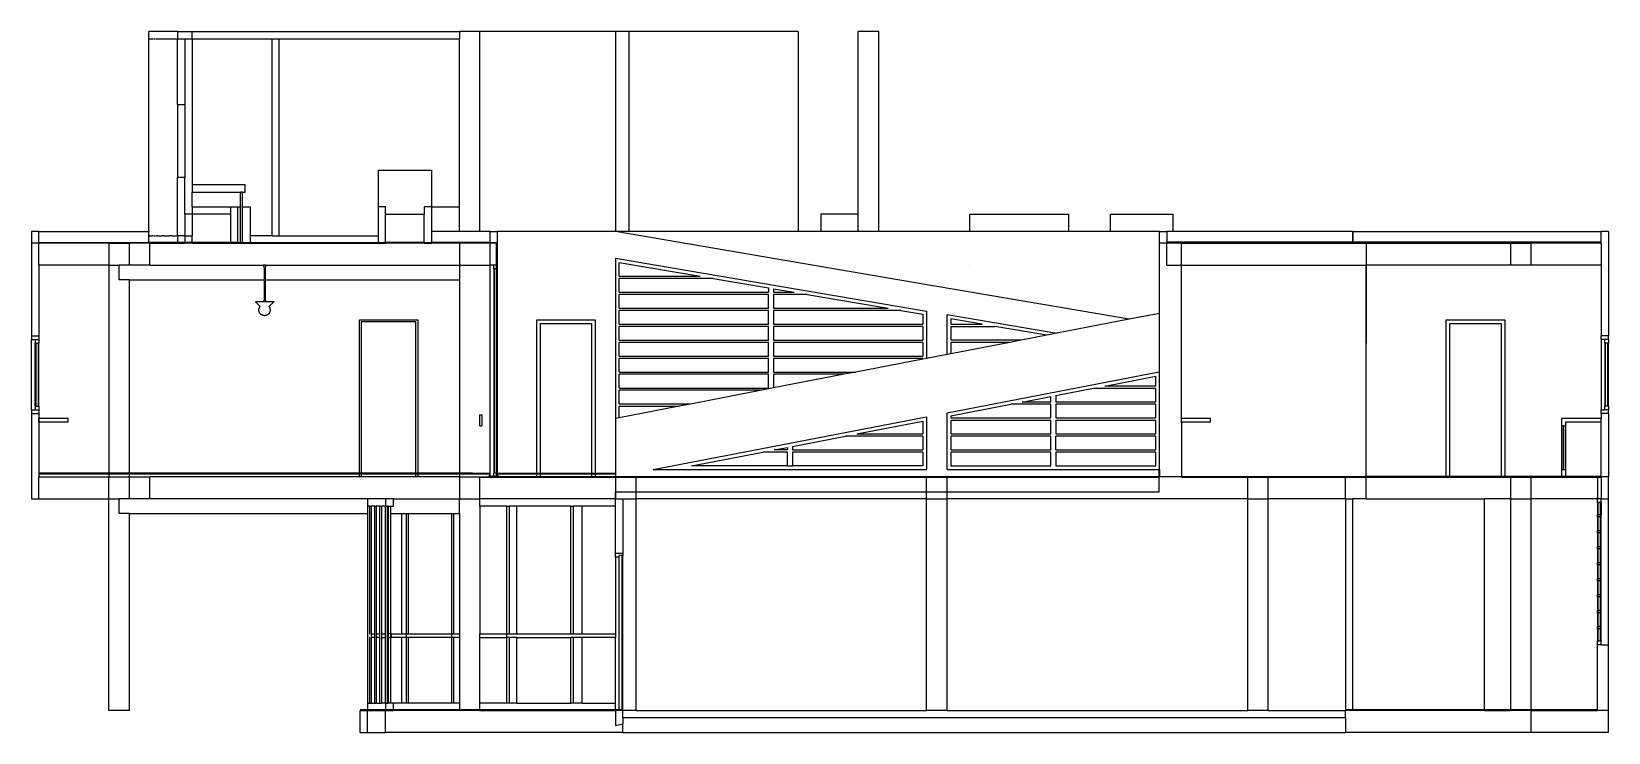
# Model space of a CAD drawing. Header units: centimetres. Extents: x -28.7 to -7.1, y -16 to -6.4.
import ezdxf

# ---------------------------------------------------------------- set-up
doc = ezdxf.new("R2010")
doc.units = ezdxf.units.CM
doc.layers.add('SectionCutEdges', color=7, linetype='Continuous')

msp = doc.modelspace()

# ---------------------------------------------------------------- linework, layer by layer
for p, q in [((-27.123, -6.526), (-27.123, -6.426)), ((-27.123, -6.426), (-27.123, -6.426)), ((-27.123, -6.526), (-27.123, -6.426)), ((-27.123, -6.526), (-27.123, -6.426)), ((-27.123, -6.426), (-27.123, -6.426)), ((-26.728, -6.426), (-27.123, -6.426)), ((-26.528, -6.426), (-22.868, -6.426)), ((-22.868, -6.426), (-22.868, -6.526)), ((-22.588, -6.426), (-22.868, -6.426)), ((-22.588, -9.166), (-22.588, -6.426)), ((-20.728, -6.426), (-22.588, -6.426)), ((-20.548, -6.426), (-20.728, -6.426)), ((-20.728, -6.426), (-20.728, -9.166)), ((-18.228, -6.426), (-20.548, -6.426)), ((-20.548, -6.426), (-20.548, -9.166)), ((-18.228, -6.426), (-18.228, -9.166)), ((-17.403, -8.926), (-17.403, -6.426)), ((-17.123, -6.426), (-17.403, -6.426)), ((-17.123, -9.166), (-17.123, -6.426)), ((-27.123, -6.526), (-27.123, -6.526)), ((-27.123, -9.166), (-27.123, -6.526)), ((-27.123, -6.526), (-27.123, -6.526)), ((-27.119, -6.526), (-27.123, -6.526)), ((-27.116, -6.526), (-27.119, -6.526)), ((-27.114, -6.526), (-27.116, -6.526)), ((-27.114, -6.526), (-27.109, -6.526)), ((-27.109, -6.526), (-27.107, -6.526)), ((-27.107, -6.526), (-27.104, -6.526)), ((-27.104, -6.526), (-27.1, -6.526)), ((-27.099, -6.526), (-27.097, -6.526)), ((-27.096, -6.526), (-27.093, -6.526)), ((-27.092, -6.526), (-27.089, -6.526)), ((-27.088, -6.526), (-27.085, -6.526)), ((-27.084, -6.526), (-27.081, -6.526)), ((-27.079, -6.526), (-27.075, -6.526)), ((-27.074, -6.526), (-27.07, -6.526)), ((-27.07, -6.526), (-27.065, -6.526)), ((-27.064, -6.526), (-27.06, -6.526)), ((-27.059, -6.526), (-27.053, -6.526)), ((-27.051, -6.526), (-27.047, -6.526)), ((-27.045, -6.526), (-27.041, -6.526)), ((-27.039, -6.526), (-27.035, -6.526)), ((-27.032, -6.526), (-27.028, -6.526)), ((-27.026, -6.526), (-27.019, -6.526)), ((-27.018, -6.526), (-27.012, -6.526)), ((-27.011, -6.526), (-27.004, -6.526)), ((-27.004, -6.526), (-26.997, -6.526)), ((-26.996, -6.526), (-26.988, -6.526)), ((-26.986, -6.526), (-26.98, -6.526)), ((-26.977, -6.526), (-26.972, -6.526)), ((-26.969, -6.526), (-26.963, -6.526)), ((-26.96, -6.526), (-26.954, -6.526)), ((-26.951, -6.526), (-26.942, -6.526)), ((-26.941, -6.526), (-26.932, -6.526)), ((-26.932, -6.526), (-26.923, -6.526)), ((-26.922, -6.526), (-26.913, -6.526)), ((-26.912, -6.526), (-26.902, -6.526)), ((-26.899, -6.526), (-26.892, -6.526)), ((-26.888, -6.526), (-26.881, -6.526)), ((-26.877, -6.526), (-26.87, -6.526)), ((-26.866, -6.526), (-26.858, -6.526)), ((-26.855, -6.526), (-26.844, -6.526)), ((-26.842, -6.526), (-26.832, -6.526)), ((-26.831, -6.526), (-26.82, -6.526)), ((-26.819, -6.526), (-26.808, -6.526)), ((-26.807, -6.526), (-26.795, -6.526)), ((-26.791, -6.526), (-26.782, -6.526)), ((-26.778, -6.526), (-26.769, -6.526)), ((-26.765, -6.526), (-26.756, -6.526)), ((-26.751, -6.526), (-26.742, -6.526)), ((-26.735, -6.526), (-26.728, -6.526)), ((-26.528, -6.526), (-25.434, -6.526)), ((-25.434, -9.226), (-25.434, -6.526)), ((-25.434, -6.526), (-25.342, -6.526)), ((-25.342, -6.526), (-25.342, -9.226)), ((-25.342, -6.526), (-22.868, -6.526)), ((-22.868, -8.826), (-22.868, -6.526)), ((-26.728, -7.426), (-26.628, -7.426)), ((-23.978, -8.326), (-23.248, -8.326)), ((-23.978, -8.326), (-23.978, -8.826)), ((-23.248, -8.326), (-23.248, -8.826)), ((-26.628, -8.426), (-26.728, -8.426)), ((-25.801, -8.526), (-26.528, -8.526)), ((-26.528, -8.626), (-25.867, -8.626)), ((-25.867, -8.826), (-25.867, -8.626)), ((-25.837, -8.626), (-25.867, -8.626)), ((-25.837, -8.826), (-25.837, -8.626)), ((-25.837, -8.626), (-25.801, -8.626)), ((-25.801, -8.626), (-25.801, -8.526)), ((-26.528, -8.826), (-26.002, -8.826)), ((-25.902, -8.826), (-25.867, -8.826)), ((-25.867, -9.316), (-25.867, -8.826)), ((-25.865, -8.826), (-25.867, -8.826)), ((-25.862, -8.826), (-25.864, -8.826)), ((-25.859, -8.826), (-25.861, -8.826)), ((-25.856, -8.826), (-25.857, -8.826)), ((-25.853, -8.826), (-25.854, -8.826)), ((-25.85, -8.826), (-25.852, -8.826)), ((-25.847, -8.826), (-25.849, -8.826)), ((-25.844, -8.826), (-25.846, -8.826)), ((-25.841, -8.826), (-25.843, -8.826)), ((-25.838, -8.826), (-25.84, -8.826)), ((-25.837, -9.316), (-25.837, -8.826)), ((-25.837, -8.826), (-25.837, -8.826)), ((-25.837, -8.826), (-25.732, -8.826)), ((-25.732, -8.826), (-25.732, -9.226)), ((-23.248, -8.826), (-22.868, -8.826)), ((-22.868, -9.166), (-22.868, -8.826)), ((-17.917, -8.926), (-17.917, -9.166)), ((-17.403, -8.926), (-17.917, -8.926)), ((-17.403, -9.166), (-17.403, -8.926)), ((-15.878, -9.166), (-15.878, -8.926)), ((-15.878, -8.926), (-14.518, -8.926)), ((-14.518, -9.166), (-14.518, -8.926)), ((-13.947, -9.166), (-13.947, -8.926)), ((-13.947, -8.926), (-13.097, -8.926)), ((-13.097, -8.926), (-13.097, -9.166)), ((-28.628, -9.166), (-27.123, -9.166)), ((-27.123, -9.166), (-27.121, -9.166)), ((-27.123, -9.226), (-27.123, -9.166)), ((-27.123, -9.226), (-27.123, -9.226)), ((-27.123, -9.316), (-27.123, -9.226)), ((-27.123, -9.316), (-27.123, -9.226)), ((-27.123, -9.316), (-27.123, -9.226)), ((-27.123, -9.226), (-27.123, -9.226)), ((-27.119, -9.226), (-27.123, -9.226)), ((-27.118, -9.166), (-27.119, -9.166)), ((-27.116, -9.226), (-27.119, -9.226)), ((-27.114, -9.166), (-27.116, -9.166)), ((-27.114, -9.226), (-27.116, -9.226)), ((-27.114, -9.226), (-27.109, -9.226)), ((-27.107, -9.226), (-27.109, -9.226)), ((-27.104, -9.226), (-27.107, -9.226)), ((-27.104, -9.226), (-27.1, -9.226)), ((-27.099, -9.226), (-27.097, -9.226)), ((-27.096, -9.226), (-27.093, -9.226)), ((-27.092, -9.226), (-27.089, -9.226)), ((-27.088, -9.226), (-27.085, -9.226)), ((-27.084, -9.226), (-27.081, -9.226)), ((-27.079, -9.226), (-27.075, -9.226)), ((-27.07, -9.226), (-27.074, -9.226)), ((-27.065, -9.226), (-27.07, -9.226)), ((-27.06, -9.226), (-27.064, -9.226)), ((-27.059, -9.226), (-27.053, -9.226)), ((-27.051, -9.226), (-27.047, -9.226)), ((-27.045, -9.226), (-27.041, -9.226)), ((-27.039, -9.226), (-27.035, -9.226)), ((-27.032, -9.226), (-27.028, -9.226)), ((-27.026, -9.226), (-27.019, -9.226)), ((-27.012, -9.226), (-27.018, -9.226)), ((-27.004, -9.226), (-27.011, -9.226)), ((-26.997, -9.226), (-27.004, -9.226)), ((-26.996, -9.226), (-26.988, -9.226)), ((-26.986, -9.226), (-26.98, -9.226)), ((-26.977, -9.226), (-26.972, -9.226)), ((-26.969, -9.226), (-26.963, -9.226)), ((-26.96, -9.226), (-26.954, -9.226)), ((-26.951, -9.226), (-26.942, -9.226)), ((-26.932, -9.226), (-26.941, -9.226)), ((-26.923, -9.226), (-26.932, -9.226)), ((-26.913, -9.226), (-26.922, -9.226)), ((-26.912, -9.226), (-26.902, -9.226)), ((-26.899, -9.226), (-26.892, -9.226)), ((-26.888, -9.226), (-26.881, -9.226)), ((-26.877, -9.226), (-26.87, -9.226)), ((-26.866, -9.226), (-26.858, -9.226)), ((-26.855, -9.226), (-26.844, -9.226)), ((-26.832, -9.226), (-26.842, -9.226)), ((-26.82, -9.226), (-26.831, -9.226)), ((-26.808, -9.226), (-26.819, -9.226)), ((-26.807, -9.226), (-26.795, -9.226)), ((-26.791, -9.226), (-26.782, -9.226)), ((-26.778, -9.226), (-26.769, -9.226)), ((-26.765, -9.226), (-26.756, -9.226)), ((-26.751, -9.226), (-26.742, -9.226)), ((-26.728, -9.226), (-26.735, -9.226)), ((-25.732, -9.226), (-25.732, -9.316)), ((-25.434, -9.226), (-25.732, -9.226)), ((-25.434, -9.226), (-25.342, -9.226)), ((-25.342, -9.226), (-23.978, -9.226)), ((-22.868, -9.166), (-23.248, -9.166)), ((-22.588, -9.166), (-22.868, -9.166)), ((-22.448, -9.166), (-22.588, -9.166)), ((-20.728, -9.166), (-22.348, -9.166)), ((-20.728, -9.166), (-20.728, -9.166)), ((-16.328, -9.916), (-20.728, -9.166)), ((-20.548, -9.166), (-20.728, -9.166)), ((-18.228, -9.166), (-20.548, -9.166)), ((-17.917, -9.166), (-18.228, -9.166)), ((-17.403, -9.166), (-17.917, -9.166)), ((-17.123, -9.166), (-17.403, -9.166)), ((-15.878, -9.166), (-17.123, -9.166)), ((-14.518, -9.166), (-15.878, -9.166)), ((-13.947, -9.166), (-14.518, -9.166)), ((-13.278, -9.166), (-13.947, -9.166)), ((-13.097, -9.166), (-13.178, -9.166)), ((-10.628, -9.166), (-13.097, -9.166)), ((-10.628, -9.166), (-10.628, -9.166)), ((-10.628, -9.166), (-10.628, -9.306)), ((-10.628, -9.166), (-7.228, -9.166)), ((-10.628, -9.306), (-10.628, -9.166)), ((-28.628, -9.326), (-28.728, -9.326)), ((-27.668, -9.326), (-27.668, -9.626)), ((-27.388, -9.626), (-27.388, -9.326)), ((-27.123, -9.326), (-27.123, -9.316)), ((-27.123, -9.326), (-27.123, -9.316)), ((-27.123, -9.326), (-27.123, -9.316)), ((-27.108, -9.626), (-27.108, -9.326)), ((-25.732, -9.316), (-25.732, -9.326)), ((-22.868, -9.326), (-22.868, -9.626)), ((-22.448, -9.316), (-22.348, -9.316)), ((-22.358, -9.326), (-22.448, -9.326)), ((-22.358, -9.626), (-22.358, -9.326)), ((-22.348, -9.326), (-22.358, -9.326)), ((-13.178, -9.326), (-13.278, -9.326)), ((-10.628, -9.306), (-10.628, -9.326)), ((-10.628, -9.326), (-10.628, -9.306)), ((-10.448, -9.326), (-10.448, -9.626)), ((-8.468, -9.326), (-8.468, -9.626)), ((-8.188, -9.626), (-8.188, -9.326)), ((-27.668, -9.626), (-27.668, -12.476)), ((-27.528, -9.826), (-27.528, -9.626)), ((-25.539, -9.669), (-25.549, -9.626)), ((-25.539, -9.826), (-25.539, -9.669)), ((-25.517, -9.626), (-25.527, -9.669)), ((-25.527, -9.669), (-25.527, -9.826)), ((-22.868, -9.626), (-22.868, -9.826)), ((-22.398, -9.626), (-22.448, -9.626)), ((-22.448, -12.501), (-22.448, -9.626)), ((-22.398, -9.676), (-22.398, -12.476)), ((-22.358, -9.676), (-22.358, -9.626)), ((-22.348, -9.676), (-22.348, -12.476)), ((-20.728, -9.529), (-16.468, -10.254)), ((-20.728, -9.529), (-20.728, -11.726)), ((-20.678, -9.777), (-20.678, -9.588)), ((-20.678, -9.588), (-19.568, -9.777)), ((-15.877, -9.626), (-15.878, -9.626)), ((-10.448, -9.626), (-10.448, -9.826)), ((-10.447, -9.826), (-10.447, -9.626)), ((-27.388, -9.826), (-27.528, -9.826)), ((-27.388, -9.826), (-25.539, -9.826)), ((-27.388, -12.476), (-27.388, -9.826)), ((-25.539, -10.097), (-25.539, -9.826)), ((-25.539, -9.826), (-25.537, -9.826)), ((-25.537, -9.826), (-25.534, -9.826)), ((-25.534, -9.826), (-25.531, -9.826)), ((-25.531, -9.826), (-25.528, -9.826)), ((-25.528, -9.826), (-25.527, -9.826)), ((-25.527, -9.826), (-25.527, -10.097)), ((-25.527, -9.826), (-22.868, -9.826)), ((-22.868, -9.826), (-22.868, -12.476)), ((-20.678, -9.777), (-19.568, -9.777)), ((-20.678, -9.996), (-20.678, -9.807)), ((-19.392, -9.807), (-20.678, -9.807)), ((-19.392, -9.807), (-18.633, -9.936)), ((-13.691, -10.366), (-16.328, -9.916)), ((-10.448, -9.826), (-10.447, -9.826)), ((-10.448, -9.826), (-10.448, -10.596)), ((-10.447, -10.596), (-10.447, -9.826)), ((-25.655, -10.123), (-25.547, -10.123)), ((-25.547, -10.123), (-25.539, -10.097)), ((-25.547, -10.123), (-25.52, -10.123)), ((-25.527, -10.097), (-25.52, -10.123)), ((-25.52, -10.123), (-25.411, -10.123)), ((-20.678, -9.996), (-18.633, -9.996)), ((-20.678, -10.215), (-20.678, -10.026)), ((-18.633, -10.026), (-20.678, -10.026)), ((-18.633, -9.936), (-18.633, -9.996)), ((-18.633, -10.215), (-18.633, -10.026)), ((-18.563, -9.948), (-18.282, -9.996)), ((-18.563, -9.948), (-18.563, -9.996)), ((-18.563, -9.996), (-18.282, -9.996)), ((-18.563, -10.026), (-18.563, -10.215)), ((-18.105, -10.026), (-18.563, -10.026)), ((-18.105, -10.026), (-16.995, -10.215)), ((-20.678, -10.215), (-18.633, -10.215)), ((-20.678, -10.434), (-20.678, -10.245)), ((-18.633, -10.245), (-20.678, -10.245)), ((-18.633, -10.434), (-18.633, -10.245)), ((-18.563, -10.215), (-16.995, -10.215)), ((-18.563, -10.245), (-18.563, -10.434)), ((-16.819, -10.245), (-18.563, -10.245)), ((-16.819, -10.245), (-16.518, -10.296)), ((-16.518, -10.296), (-16.518, -10.434)), ((-16.468, -10.254), (-16.468, -10.903)), ((-16.188, -10.302), (-14.683, -10.558)), ((-16.188, -10.849), (-16.188, -10.302)), ((-16.138, -10.361), (-16.138, -10.434)), ((-15.709, -10.434), (-16.138, -10.361)), ((-13.691, -10.366), (-14.683, -10.558)), ((-13.278, -10.286), (-13.691, -10.366)), ((-24.238, -10.376), (-23.438, -10.376)), ((-24.238, -12.476), (-24.238, -10.376)), ((-23.463, -10.401), (-24.213, -10.401)), ((-24.213, -10.401), (-24.213, -12.476)), ((-23.463, -12.476), (-23.463, -10.401)), ((-23.438, -10.376), (-23.438, -12.476)), ((-21.808, -10.376), (-21.008, -10.376)), ((-21.808, -12.476), (-21.808, -10.376)), ((-21.758, -10.426), (-21.058, -10.426)), ((-21.758, -12.476), (-21.758, -10.426)), ((-21.058, -10.426), (-21.058, -12.476)), ((-21.008, -10.376), (-21.008, -12.476)), ((-20.678, -10.434), (-18.633, -10.434)), ((-20.678, -10.653), (-20.678, -10.464)), ((-18.633, -10.464), (-20.678, -10.464)), ((-18.633, -10.653), (-18.633, -10.464)), ((-18.563, -10.434), (-16.518, -10.434)), ((-18.563, -10.464), (-18.563, -10.653)), ((-16.518, -10.464), (-18.563, -10.464)), ((-16.518, -10.464), (-16.518, -10.653)), ((-16.138, -10.434), (-15.709, -10.434)), ((-16.138, -10.464), (-16.138, -10.653)), ((-16.138, -10.464), (-15.533, -10.464)), ((-14.823, -10.585), (-15.533, -10.464)), ((-14.683, -10.558), (-14.823, -10.585)), ((-9.349, -10.376), (-8.549, -10.376)), ((-9.349, -12.52), (-9.349, -10.376)), ((-9.299, -10.426), (-8.599, -10.426)), ((-9.299, -12.52), (-9.299, -10.426)), ((-8.599, -10.426), (-8.599, -12.52)), ((-8.549, -10.376), (-8.549, -12.52)), ((-28.728, -11.606), (-28.728, -10.646)), ((-28.678, -11.556), (-28.678, -10.696)), ((-28.628, -11.556), (-28.628, -10.696)), ((-20.678, -10.653), (-18.633, -10.653)), ((-20.678, -10.872), (-20.678, -10.683)), ((-18.633, -10.683), (-20.678, -10.683)), ((-18.633, -10.872), (-18.633, -10.683)), ((-18.563, -10.653), (-16.518, -10.653)), ((-16.518, -10.683), (-18.563, -10.683)), ((-18.563, -10.683), (-18.563, -10.872)), ((-16.518, -10.683), (-16.518, -10.872)), ((-15.174, -10.653), (-16.138, -10.653)), ((-16.138, -10.683), (-16.138, -10.839)), ((-15.33, -10.683), (-16.138, -10.839)), ((-15.33, -10.683), (-16.138, -10.683)), ((-15.174, -10.653), (-15.33, -10.683)), ((-14.823, -10.585), (-15.174, -10.653)), ((-10.448, -10.596), (-10.447, -10.596)), ((-10.448, -10.596), (-10.448, -10.646)), ((-10.447, -10.646), (-10.448, -10.646)), ((-10.448, -10.646), (-10.448, -10.696)), ((-10.448, -10.696), (-10.447, -10.696)), ((-10.448, -11.556), (-10.448, -10.696)), ((-10.447, -10.646), (-10.447, -10.596)), ((-10.447, -10.696), (-10.447, -10.646)), ((-10.447, -11.556), (-10.447, -10.696)), ((-7.228, -10.646), (-7.228, -11.606)), ((-7.178, -10.696), (-7.178, -11.556)), ((-7.128, -11.556), (-7.128, -10.696)), ((-20.678, -10.872), (-18.633, -10.872)), ((-20.678, -11.09), (-20.678, -10.902)), ((-18.633, -10.902), (-20.678, -10.902)), ((-18.633, -11.09), (-18.633, -10.902)), ((-18.563, -10.872), (-16.518, -10.872)), ((-16.518, -10.902), (-18.563, -10.902)), ((-18.563, -10.902), (-18.563, -11.09)), ((-16.518, -10.912), (-17.439, -11.09)), ((-16.518, -10.902), (-16.518, -10.912)), ((-16.468, -10.903), (-16.518, -10.912)), ((-16.188, -10.849), (-16.468, -10.903)), ((-16.138, -10.839), (-16.188, -10.849)), ((-20.678, -11.09), (-18.633, -11.09)), ((-20.678, -11.309), (-20.678, -11.12)), ((-18.633, -11.12), (-20.678, -11.12)), ((-18.633, -11.309), (-18.633, -11.12)), ((-18.563, -11.09), (-17.439, -11.09)), ((-18.563, -11.12), (-18.563, -11.308)), ((-17.595, -11.12), (-18.563, -11.12)), ((-17.595, -11.12), (-18.563, -11.308)), ((-17.439, -11.09), (-17.595, -11.12)), ((-16.188, -11.649), (-13.283, -11.087)), ((-14.026, -11.282), (-13.328, -11.147)), ((-13.328, -11.282), (-13.328, -11.147)), ((-13.283, -11.086), (-13.278, -11.085)), ((-13.278, -11.086), (-13.283, -11.087)), ((-13.283, -11.087), (-13.283, -11.086)), ((-20.678, -11.309), (-18.633, -11.309)), ((-20.678, -11.528), (-20.678, -11.339)), ((-18.727, -11.339), (-20.678, -11.339)), ((-18.727, -11.339), (-19.704, -11.528)), ((-18.563, -11.308), (-18.727, -11.339)), ((-15.159, -11.501), (-14.768, -11.425)), ((-14.768, -11.501), (-14.768, -11.425)), ((-14.698, -11.412), (-14.182, -11.312)), ((-14.698, -11.412), (-14.698, -11.501)), ((-14.182, -11.312), (-13.328, -11.312)), ((-13.328, -11.282), (-14.026, -11.282)), ((-13.328, -11.501), (-13.328, -11.312)), ((-19.704, -11.528), (-20.678, -11.528)), ((-20.678, -11.716), (-20.678, -11.558)), ((-20.678, -11.558), (-19.859, -11.558)), ((-19.859, -11.558), (-20.678, -11.716)), ((-19.704, -11.528), (-19.859, -11.558)), ((-16.188, -12.426), (-16.188, -11.649)), ((-16.138, -11.69), (-15.314, -11.531)), ((-14.768, -11.531), (-15.314, -11.531)), ((-14.768, -11.501), (-15.159, -11.501)), ((-14.768, -11.719), (-14.768, -11.531)), ((-13.328, -11.501), (-14.698, -11.501)), ((-13.328, -11.531), (-14.698, -11.531)), ((-14.698, -11.531), (-14.698, -11.719)), ((-13.328, -11.719), (-13.328, -11.531)), ((-10.447, -11.556), (-10.448, -11.556)), ((-10.448, -11.606), (-10.448, -11.556)), ((-10.448, -11.606), (-10.447, -11.606)), ((-10.448, -11.656), (-10.448, -11.606)), ((-10.447, -11.656), (-10.448, -11.656)), ((-10.448, -11.726), (-10.448, -11.656)), ((-10.447, -11.606), (-10.447, -11.556)), ((-10.447, -11.656), (-10.447, -11.606)), ((-10.447, -11.726), (-10.447, -11.656)), ((-20.678, -11.716), (-20.728, -11.726)), ((-20.728, -11.726), (-20.728, -12.476)), ((-20.211, -12.426), (-16.468, -11.703)), ((-17.424, -11.938), (-16.518, -11.763)), ((-16.518, -11.763), (-16.518, -11.938)), ((-16.468, -11.703), (-16.468, -12.426)), ((-16.138, -11.69), (-16.138, -11.719)), ((-16.138, -11.719), (-14.768, -11.719)), ((-16.138, -11.749), (-14.768, -11.749)), ((-16.138, -11.749), (-16.138, -11.938)), ((-14.768, -11.938), (-14.768, -11.749)), ((-14.698, -11.719), (-13.328, -11.719)), ((-14.698, -11.749), (-14.698, -11.938)), ((-14.698, -11.749), (-13.328, -11.749)), ((-13.328, -11.938), (-13.328, -11.749)), ((-10.447, -11.726), (-10.448, -11.726)), ((-10.448, -11.776), (-10.448, -11.726)), ((-10.447, -11.776), (-10.448, -11.776)), ((-10.448, -12.52), (-10.448, -11.776)), ((-10.447, -11.776), (-10.447, -11.726)), ((-10.447, -12.52), (-10.447, -11.776)), ((-7.768, -12.426), (-7.768, -11.826)), ((-7.718, -12.426), (-7.718, -11.826)), ((-18.304, -12.109), (-17.579, -11.968)), ((-16.518, -11.968), (-17.579, -11.968)), ((-17.424, -11.938), (-16.518, -11.938)), ((-16.518, -11.968), (-16.518, -12.157)), ((-16.138, -11.938), (-14.768, -11.938)), ((-14.768, -11.968), (-16.138, -11.968)), ((-16.138, -11.968), (-16.138, -12.157)), ((-14.768, -12.157), (-14.768, -11.968)), ((-14.698, -11.938), (-13.328, -11.938)), ((-14.698, -12.157), (-14.698, -11.968)), ((-13.328, -11.968), (-14.698, -11.968)), ((-13.328, -12.157), (-13.328, -11.968)), ((-19.689, -12.376), (-18.711, -12.187)), ((-18.374, -12.187), (-18.711, -12.187)), ((-18.556, -12.157), (-18.374, -12.122)), ((-18.374, -12.157), (-18.556, -12.157)), ((-18.374, -12.122), (-18.374, -12.157)), ((-18.374, -12.376), (-18.374, -12.187)), ((-18.304, -12.109), (-18.304, -12.157)), ((-18.304, -12.157), (-16.518, -12.157)), ((-16.518, -12.187), (-18.304, -12.187)), ((-18.304, -12.187), (-18.304, -12.376)), ((-16.518, -12.187), (-16.518, -12.376)), ((-16.138, -12.157), (-14.768, -12.157)), ((-14.768, -12.187), (-16.138, -12.187)), ((-16.138, -12.187), (-16.138, -12.376)), ((-14.768, -12.376), (-14.768, -12.187)), ((-14.698, -12.157), (-13.328, -12.157)), ((-13.328, -12.187), (-14.698, -12.187)), ((-14.698, -12.187), (-14.698, -12.376)), ((-13.328, -12.376), (-13.328, -12.187)), ((-27.668, -12.476), (-27.668, -12.486)), ((-27.668, -12.486), (-27.668, -12.526)), ((-27.668, -12.826), (-27.668, -12.526)), ((-27.388, -12.486), (-27.388, -12.476)), ((-27.388, -12.526), (-27.388, -12.486)), ((-27.388, -12.826), (-27.388, -12.526)), ((-27.108, -12.826), (-27.108, -12.526)), ((-24.238, -12.486), (-24.238, -12.476)), ((-24.238, -12.526), (-24.238, -12.486)), ((-24.213, -12.476), (-24.213, -12.486)), ((-24.213, -12.486), (-24.213, -12.526)), ((-23.463, -12.486), (-23.463, -12.476)), ((-23.463, -12.526), (-23.463, -12.486)), ((-23.438, -12.476), (-23.438, -12.486)), ((-23.438, -12.486), (-23.438, -12.526)), ((-22.868, -12.476), (-22.868, -12.486)), ((-22.868, -12.486), (-22.868, -12.526)), ((-22.868, -12.526), (-22.868, -12.826)), ((-22.688, -12.486), (-22.688, -12.476)), ((-22.588, -12.53), (-22.588, -12.526)), ((-22.448, -12.526), (-22.448, -12.514)), ((-22.358, -12.514), (-22.358, -12.476)), ((-22.358, -12.526), (-22.358, -12.514)), ((-22.348, -12.476), (-21.808, -12.476)), ((-22.348, -12.486), (-21.808, -12.486)), ((-21.808, -12.486), (-21.808, -12.476)), ((-21.808, -12.476), (-21.758, -12.476)), ((-21.808, -12.52), (-21.808, -12.486)), ((-21.808, -12.486), (-21.758, -12.486)), ((-21.808, -12.526), (-21.808, -12.52)), ((-21.758, -12.486), (-21.758, -12.476)), ((-21.758, -12.476), (-21.058, -12.476)), ((-21.758, -12.52), (-21.758, -12.486)), ((-21.758, -12.486), (-21.058, -12.486)), ((-21.758, -12.526), (-21.758, -12.52)), ((-21.058, -12.476), (-21.058, -12.486)), ((-21.058, -12.476), (-21.008, -12.476)), ((-21.058, -12.486), (-21.058, -12.52)), ((-21.058, -12.486), (-21.008, -12.486)), ((-21.058, -12.52), (-21.058, -12.526)), ((-21.008, -12.476), (-21.008, -12.486)), ((-21.008, -12.476), (-20.728, -12.476)), ((-21.008, -12.486), (-21.008, -12.52)), ((-21.008, -12.486), (-20.728, -12.486)), ((-21.008, -12.52), (-21.008, -12.526)), ((-20.728, -12.476), (-20.728, -12.486)), ((-20.728, -12.486), (-20.728, -12.52)), ((-20.728, -12.52), (-20.728, -12.526)), ((-20.728, -12.526), (-20.728, -12.53)), ((-20.728, -12.526), (-20.728, -12.826)), ((-20.448, -12.53), (-20.448, -12.526)), ((-20.211, -12.426), (-20.211, -12.426)), ((-20.211, -12.426), (-16.468, -12.426)), ((-18.374, -12.376), (-19.689, -12.376)), ((-18.374, -12.376), (-18.304, -12.376)), ((-16.518, -12.376), (-18.304, -12.376)), ((-16.468, -12.53), (-16.468, -12.526)), ((-16.188, -12.426), (-13.283, -12.426)), ((-16.188, -12.53), (-16.188, -12.526)), ((-16.138, -12.376), (-14.768, -12.376)), ((-14.698, -12.376), (-13.328, -12.376)), ((-13.283, -12.52), (-13.283, -12.426)), ((-13.278, -12.426), (-13.283, -12.426)), ((-13.283, -12.426), (-13.278, -12.426)), ((-13.283, -12.52), (-13.283, -12.526)), ((-13.283, -12.526), (-13.283, -12.53)), ((-13.278, -12.526), (-13.283, -12.526)), ((-13.278, -12.52), (-13.278, -12.516)), ((-13.278, -12.526), (-13.278, -12.52)), ((-13.278, -12.526), (-13.278, -12.53)), ((-12.068, -12.53), (-12.068, -12.526)), ((-11.788, -12.53), (-11.788, -12.526)), ((-10.448, -12.526), (-10.448, -12.52)), ((-10.448, -12.53), (-10.448, -12.526)), ((-10.447, -12.526), (-10.448, -12.526)), ((-10.447, -12.526), (-10.447, -12.52)), ((-9.349, -12.526), (-9.349, -12.52)), ((-9.299, -12.526), (-9.299, -12.52)), ((-8.599, -12.52), (-8.599, -12.526)), ((-8.549, -12.52), (-8.549, -12.526)), ((-8.468, -12.526), (-8.468, -12.53)), ((-8.468, -12.526), (-8.468, -12.826)), ((-8.188, -12.53), (-8.188, -12.526)), ((-7.278, -12.526), (-7.278, -12.53)), ((-7.128, -12.526), (-7.228, -12.526)), ((-22.588, -12.53), (-22.348, -12.53)), ((-22.588, -12.826), (-22.588, -12.53)), ((-20.728, -12.53), (-20.728, -12.73)), ((-20.728, -12.73), (-20.448, -12.73)), ((-20.728, -12.826), (-20.728, -12.73)), ((-20.448, -12.73), (-20.448, -12.53)), ((-20.448, -12.826), (-20.448, -12.73)), ((-20.448, -12.73), (-16.468, -12.73)), ((-16.468, -12.73), (-16.468, -12.53)), ((-16.468, -12.826), (-16.468, -12.73)), ((-16.468, -12.73), (-16.188, -12.73)), ((-16.188, -12.73), (-16.188, -12.53)), ((-16.188, -12.826), (-16.188, -12.73)), ((-16.188, -12.73), (-13.283, -12.73)), ((-13.283, -12.73), (-13.283, -12.53)), ((-12.068, -12.826), (-12.068, -12.53)), ((-11.788, -12.826), (-11.788, -12.53)), ((-10.728, -12.826), (-10.728, -12.53)), ((-10.448, -12.826), (-10.448, -12.53)), ((-8.468, -12.53), (-8.468, -12.826)), ((-8.188, -12.826), (-8.188, -12.53)), ((-7.278, -12.53), (-7.278, -12.826)), ((-27.668, -15.726), (-27.668, -12.826)), ((-27.528, -13.026), (-27.528, -12.826)), ((-24.128, -12.826), (-24.128, -13.026)), ((-24.093, -12.926), (-24.124, -12.926)), ((-24.093, -12.926), (-24.077, -12.926)), ((-24.093, -14.676), (-24.093, -12.926)), ((-24.077, -12.926), (-24.077, -15.626)), ((-24.026, -12.926), (-24.077, -12.926)), ((-24.026, -12.926), (-24.009, -12.926)), ((-24.026, -14.676), (-24.026, -12.926)), ((-24.009, -12.926), (-24.009, -15.626)), ((-23.955, -12.926), (-24.009, -12.926)), ((-23.955, -12.926), (-23.936, -12.926)), ((-23.955, -14.676), (-23.955, -12.926)), ((-23.936, -12.926), (-23.936, -15.626)), ((-23.88, -12.926), (-23.936, -12.926)), ((-23.879, -14.676), (-23.879, -12.926)), ((-23.878, -14.676), (-23.878, -12.926)), ((-23.858, -12.926), (-23.858, -15.626)), ((-22.868, -13.026), (-22.868, -12.826)), ((-22.588, -12.926), (-22.588, -12.826)), ((-22.588, -12.926), (-22.588, -14.676)), ((-22.218, -12.926), (-22.588, -12.926)), ((-22.218, -15.626), (-22.218, -12.926)), ((-22.218, -12.926), (-22.182, -12.926)), ((-22.182, -14.676), (-22.182, -12.926)), ((-22.08, -12.926), (-22.182, -12.926)), ((-22.08, -14.676), (-22.08, -12.926)), ((-21.343, -12.926), (-22.08, -12.926)), ((-21.343, -14.676), (-21.343, -12.926)), ((-21.343, -12.926), (-21.303, -12.926)), ((-21.303, -14.676), (-21.303, -12.926)), ((-21.187, -12.926), (-21.303, -12.926)), ((-21.187, -14.676), (-21.187, -12.926)), ((-20.728, -12.926), (-21.187, -12.926)), ((-20.448, -15.726), (-20.448, -12.826)), ((-16.468, -15.726), (-16.468, -12.826)), ((-16.188, -15.726), (-16.188, -12.826)), ((-12.068, -15.726), (-12.068, -12.826)), ((-11.788, -15.726), (-11.788, -12.826)), ((-8.828, -15.716), (-8.828, -12.826)), ((-8.468, -12.826), (-8.468, -15.716)), ((-8.188, -15.716), (-8.188, -12.826)), ((-7.278, -12.876), (-7.278, -13.045)), ((-7.228, -12.876), (-7.228, -13.045)), ((-7.128, -14.826), (-7.128, -12.826)), ((-27.388, -13.026), (-27.528, -13.026)), ((-27.388, -15.726), (-27.388, -13.026)), ((-27.388, -13.026), (-24.128, -13.026)), ((-24.128, -13.026), (-24.128, -15.716)), ((-23.808, -13.026), (-23.656, -13.026)), ((-23.656, -14.676), (-23.656, -13.026)), ((-23.656, -13.026), (-23.59, -13.026)), ((-23.59, -15.626), (-23.59, -13.026)), ((-23.59, -13.026), (-23.566, -13.026)), ((-23.566, -14.676), (-23.566, -13.026)), ((-23.566, -13.026), (-22.973, -13.026)), ((-22.973, -15.626), (-22.973, -13.026)), ((-22.973, -13.026), (-22.943, -13.026)), ((-22.943, -14.676), (-22.943, -13.026)), ((-22.943, -13.026), (-22.868, -13.026)), ((-22.868, -13.026), (-22.868, -14.676)), ((-7.278, -13.075), (-7.278, -13.264)), ((-7.228, -13.264), (-7.228, -13.075)), ((-7.278, -13.294), (-7.278, -13.483)), ((-7.228, -13.483), (-7.228, -13.294)), ((-20.628, -15.716), (-20.628, -13.601)), ((-7.278, -13.513), (-7.278, -13.702)), ((-7.228, -13.702), (-7.228, -13.513)), ((-20.678, -13.626), (-20.728, -13.626)), ((-7.278, -13.732), (-7.278, -13.921)), ((-7.228, -13.921), (-7.228, -13.732)), ((-7.278, -13.951), (-7.278, -14.139)), ((-7.228, -14.139), (-7.228, -13.951)), ((-7.278, -14.169), (-7.278, -14.358)), ((-7.228, -14.358), (-7.228, -14.169)), ((-7.278, -14.388), (-7.278, -14.577)), ((-7.228, -14.577), (-7.228, -14.388)), ((-24.097, -14.676), (-24.093, -14.676)), ((-24.093, -14.676), (-24.092, -14.676)), ((-24.075, -14.676), (-24.026, -14.676)), ((-24.026, -14.726), (-24.026, -14.676)), ((-24.004, -14.676), (-23.955, -14.676)), ((-23.955, -14.726), (-23.955, -14.676)), ((-23.933, -14.676), (-23.879, -14.676)), ((-23.879, -14.676), (-23.878, -14.676)), ((-23.878, -14.726), (-23.878, -14.676)), ((-23.856, -14.676), (-23.852, -14.676)), ((-23.797, -14.676), (-23.656, -14.676)), ((-23.656, -14.676), (-23.59, -14.676)), ((-23.583, -14.676), (-23.566, -14.676)), ((-23.566, -14.676), (-22.973, -14.676)), ((-22.966, -14.676), (-22.943, -14.676)), ((-22.943, -14.676), (-22.868, -14.676)), ((-22.868, -14.676), (-22.868, -14.726)), ((-22.588, -14.726), (-22.588, -14.676)), ((-22.588, -14.676), (-22.219, -14.676)), ((-22.211, -14.676), (-22.182, -14.676)), ((-22.182, -14.676), (-22.08, -14.676)), ((-22.08, -14.676), (-21.343, -14.676)), ((-21.343, -14.676), (-21.303, -14.676)), ((-21.303, -14.676), (-21.187, -14.676)), ((-21.187, -14.676), (-20.728, -14.676)), ((-7.278, -14.607), (-7.278, -14.776)), ((-7.228, -14.776), (-7.228, -14.607)), ((-24.093, -14.726), (-24.097, -14.726)), ((-24.093, -15.626), (-24.093, -14.726)), ((-24.092, -14.726), (-24.093, -14.726)), ((-24.026, -14.726), (-24.075, -14.726)), ((-24.026, -15.626), (-24.026, -14.726)), ((-23.955, -14.726), (-24.004, -14.726)), ((-23.955, -15.626), (-23.955, -14.726)), ((-23.933, -14.726), (-23.879, -14.726)), ((-23.879, -15.626), (-23.879, -14.726)), ((-23.878, -14.726), (-23.879, -14.726)), ((-23.878, -15.626), (-23.878, -14.726)), ((-23.852, -14.726), (-23.856, -14.726)), ((-23.656, -14.726), (-23.797, -14.726)), ((-23.656, -15.626), (-23.656, -14.726)), ((-23.59, -14.726), (-23.656, -14.726)), ((-23.566, -14.726), (-23.583, -14.726)), ((-23.566, -15.626), (-23.566, -14.726)), ((-22.973, -14.726), (-23.566, -14.726)), ((-22.943, -14.726), (-22.966, -14.726)), ((-22.943, -15.626), (-22.943, -14.726)), ((-22.868, -14.726), (-22.943, -14.726)), ((-22.868, -14.726), (-22.868, -15.626)), ((-22.588, -15.626), (-22.588, -14.726)), ((-22.588, -14.726), (-22.219, -14.726)), ((-22.182, -14.726), (-22.211, -14.726)), ((-22.182, -15.626), (-22.182, -14.726)), ((-22.08, -14.726), (-22.182, -14.726)), ((-22.08, -15.626), (-22.08, -14.726)), ((-22.08, -14.726), (-21.343, -14.726)), ((-21.343, -15.626), (-21.343, -14.726)), ((-21.303, -14.726), (-21.343, -14.726)), ((-21.303, -15.626), (-21.303, -14.726)), ((-21.187, -14.726), (-21.303, -14.726)), ((-21.187, -15.626), (-21.187, -14.726)), ((-20.728, -14.726), (-21.187, -14.726)), ((-27.388, -15.726), (-27.668, -15.726)), ((-24.128, -15.716), (-24.228, -15.716)), ((-24.228, -15.726), (-24.128, -15.726)), ((-24.228, -16.026), (-24.228, -15.726)), ((-24.128, -15.716), (-24.128, -15.726)), ((-24.128, -16.026), (-24.128, -15.726)), ((-24.128, -15.726), (-23.883, -15.726)), ((-24.124, -15.626), (-24.093, -15.626)), ((-23.916, -15.716), (-24.124, -15.716)), ((-24.093, -15.626), (-24.077, -15.626)), ((-24.077, -15.626), (-24.026, -15.626)), ((-24.026, -15.626), (-24.009, -15.626)), ((-24.009, -15.626), (-23.955, -15.626)), ((-23.955, -15.626), (-23.936, -15.626)), ((-23.88, -15.626), (-23.936, -15.626)), ((-23.883, -15.716), (-23.915, -15.716)), ((-23.656, -15.626), (-23.769, -15.626)), ((-23.59, -15.626), (-23.656, -15.626)), ((-23.566, -15.626), (-23.59, -15.626)), ((-22.973, -15.626), (-23.566, -15.626)), ((-22.943, -15.626), (-22.973, -15.626)), ((-22.868, -15.626), (-22.943, -15.626)), ((-22.868, -15.626), (-22.868, -15.716)), ((-22.868, -15.716), (-22.868, -15.726)), ((-22.588, -15.716), (-22.588, -15.626)), ((-22.218, -15.626), (-22.588, -15.626)), ((-22.588, -15.726), (-22.588, -15.716)), ((-22.182, -15.626), (-22.218, -15.626)), ((-22.08, -15.626), (-22.182, -15.626)), ((-22.08, -15.626), (-21.343, -15.626)), ((-21.303, -15.626), (-21.343, -15.626)), ((-21.187, -15.626), (-21.303, -15.626)), ((-21.187, -15.626), (-20.728, -15.626)), ((-20.728, -15.726), (-20.728, -15.93)), ((-20.628, -15.726), (-20.628, -15.716)), ((-20.448, -15.726), (-20.628, -15.726)), ((-20.448, -15.726), (-16.468, -15.726)), ((-16.188, -15.726), (-16.468, -15.726)), ((-16.188, -15.726), (-12.068, -15.726)), ((-11.788, -15.726), (-12.068, -15.726)), ((-11.788, -15.726), (-10.728, -15.726)), ((-8.828, -15.726), (-8.828, -15.716)), ((-8.468, -15.716), (-8.468, -15.726)), ((-8.188, -15.726), (-8.188, -15.716)), ((-8.188, -16.026), (-8.188, -15.726)), ((-20.728, -15.93), (-20.628, -15.91)), ((-24.228, -16.026), (-24.128, -16.026)), ((-24.128, -16.026), (-23.883, -16.026))]:
    msp.add_line(p, q)
at = {"layer": 'SectionCutEdges'}
for p, q in [((-26.728, -6.426), (-26.728, -6.526)), ((-26.728, -6.426), (-26.528, -6.426)), ((-26.528, -6.526), (-26.528, -6.426)), ((-26.728, -6.526), (-26.628, -6.526)), ((-26.728, -7.426), (-26.728, -6.526)), ((-26.628, -6.526), (-26.528, -6.526)), ((-26.628, -6.526), (-26.628, -7.426)), ((-26.528, -6.526), (-26.528, -8.526)), ((-26.728, -7.426), (-26.728, -8.426)), ((-26.628, -7.426), (-26.628, -8.426)), ((-26.728, -9.226), (-26.728, -8.426)), ((-26.628, -8.926), (-26.628, -8.426)), ((-26.528, -8.526), (-26.528, -8.626)), ((-26.528, -8.826), (-26.528, -8.626)), ((-26.528, -8.826), (-26.528, -8.926)), ((-26.002, -8.826), (-26.002, -8.926)), ((-26.002, -8.826), (-25.902, -8.826)), ((-25.902, -9.316), (-25.902, -8.826)), ((-23.878, -8.826), (-23.978, -8.826)), ((-23.978, -8.826), (-23.978, -9.226)), ((-23.878, -8.926), (-23.878, -8.826)), ((-23.248, -8.826), (-23.348, -8.826)), ((-23.348, -8.826), (-23.348, -8.926)), ((-23.248, -8.826), (-23.248, -9.166)), ((-26.628, -8.926), (-26.628, -9.226)), ((-26.528, -8.926), (-26.628, -8.926)), ((-26.002, -8.926), (-26.528, -8.926)), ((-26.528, -8.926), (-26.528, -9.226)), ((-26.002, -8.926), (-26.002, -9.316)), ((-23.878, -8.926), (-23.348, -8.926)), ((-23.878, -9.316), (-23.878, -8.926)), ((-23.348, -9.316), (-23.348, -8.926)), ((-28.628, -9.166), (-28.728, -9.166)), ((-28.728, -9.166), (-28.728, -10.596)), ((-28.628, -9.316), (-28.628, -9.166)), ((-26.628, -9.226), (-26.728, -9.226)), ((-26.728, -9.226), (-26.728, -9.316)), ((-26.628, -9.226), (-26.528, -9.226)), ((-26.628, -9.226), (-26.628, -9.316)), ((-26.528, -9.316), (-26.528, -9.226)), ((-23.978, -9.226), (-23.978, -9.316)), ((-23.248, -9.166), (-23.248, -9.316)), ((-22.448, -9.166), (-22.348, -9.166)), ((-22.448, -9.316), (-22.448, -9.166)), ((-22.348, -9.166), (-22.348, -9.316)), ((-13.278, -9.166), (-13.178, -9.166)), ((-13.278, -9.326), (-13.278, -9.166)), ((-13.178, -9.166), (-13.178, -9.306)), ((-7.128, -9.166), (-7.228, -9.166)), ((-7.228, -9.306), (-7.228, -9.166)), ((-7.128, -9.166), (-7.128, -10.596)), ((-28.628, -9.326), (-28.628, -9.316)), ((-28.628, -9.316), (-27.123, -9.316)), ((-28.628, -9.626), (-28.628, -9.326)), ((-27.668, -9.326), (-28.628, -9.326)), ((-27.668, -9.326), (-27.388, -9.326)), ((-27.123, -9.326), (-27.388, -9.326)), ((-27.123, -9.316), (-27.123, -9.316)), ((-27.123, -9.316), (-27.123, -9.316)), ((-27.123, -9.316), (-27.12, -9.316)), ((-27.123, -9.326), (-27.123, -9.326)), ((-27.123, -9.326), (-27.123, -9.326)), ((-27.108, -9.326), (-27.123, -9.326)), ((-27.119, -9.316), (-27.12, -9.316)), ((-27.119, -9.316), (-27.117, -9.316)), ((-27.114, -9.316), (-27.117, -9.316)), ((-27.114, -9.316), (-27.111, -9.316)), ((-26.728, -9.316), (-27.111, -9.316)), ((-27.108, -9.326), (-26.728, -9.326)), ((-26.728, -9.316), (-26.728, -9.326)), ((-26.628, -9.316), (-26.728, -9.316)), ((-26.728, -9.326), (-26.628, -9.326)), ((-26.628, -9.316), (-26.628, -9.326)), ((-26.528, -9.316), (-26.628, -9.316)), ((-26.528, -9.326), (-26.628, -9.326)), ((-26.528, -9.326), (-26.528, -9.316)), ((-26.002, -9.316), (-26.528, -9.316)), ((-26.528, -9.326), (-26.002, -9.326)), ((-26.002, -9.316), (-26.002, -9.326)), ((-25.902, -9.316), (-26.002, -9.316)), ((-26.002, -9.326), (-25.902, -9.326)), ((-25.902, -9.326), (-25.902, -9.316)), ((-25.902, -9.316), (-25.867, -9.316)), ((-25.902, -9.326), (-25.732, -9.326)), ((-25.867, -9.316), (-25.837, -9.316)), ((-25.837, -9.316), (-25.732, -9.316)), ((-25.732, -9.316), (-23.978, -9.316)), ((-25.732, -9.326), (-23.978, -9.326)), ((-23.978, -9.316), (-23.978, -9.326)), ((-23.978, -9.316), (-23.878, -9.316)), ((-23.978, -9.326), (-23.878, -9.326)), ((-23.878, -9.326), (-23.878, -9.316)), ((-23.348, -9.316), (-23.878, -9.316)), ((-23.348, -9.326), (-23.878, -9.326)), ((-23.348, -9.316), (-23.248, -9.316)), ((-23.348, -9.316), (-23.348, -9.326)), ((-23.348, -9.326), (-23.248, -9.326)), ((-23.248, -9.316), (-23.248, -9.326)), ((-22.448, -9.316), (-23.248, -9.316)), ((-22.868, -9.326), (-23.248, -9.326)), ((-22.448, -9.326), (-22.868, -9.326)), ((-22.448, -9.326), (-22.448, -9.316)), ((-22.448, -9.626), (-22.448, -9.326)), ((-22.348, -9.316), (-22.348, -9.326)), ((-22.348, -9.326), (-22.348, -9.626)), ((-13.278, -10.286), (-13.278, -9.326)), ((-13.178, -9.306), (-10.628, -9.306)), ((-13.178, -9.306), (-13.178, -9.326)), ((-13.178, -9.326), (-13.171, -9.326)), ((-13.178, -9.626), (-13.178, -9.326)), ((-12.978, -9.326), (-13.171, -9.326)), ((-12.978, -9.626), (-12.978, -9.326)), ((-12.978, -9.326), (-10.628, -9.326)), ((-10.628, -9.306), (-7.228, -9.306)), ((-10.628, -9.326), (-10.628, -9.326)), ((-10.628, -9.326), (-10.448, -9.326)), ((-10.448, -9.326), (-8.468, -9.326)), ((-8.468, -9.326), (-8.188, -9.326)), ((-7.228, -9.326), (-8.188, -9.326)), ((-7.228, -9.326), (-7.228, -9.306)), ((-7.228, -9.326), (-7.228, -9.626)), ((-28.628, -9.626), (-28.628, -10.596)), ((-27.668, -9.626), (-28.628, -9.626)), ((-27.668, -9.626), (-27.528, -9.626)), ((-27.388, -9.626), (-27.528, -9.626)), ((-27.108, -9.626), (-27.388, -9.626)), ((-27.108, -9.626), (-25.549, -9.626)), ((-25.517, -9.626), (-25.549, -9.626)), ((-25.517, -9.626), (-22.868, -9.626)), ((-22.868, -9.626), (-22.448, -9.626)), ((-22.398, -9.676), (-22.398, -9.626)), ((-22.358, -9.626), (-22.398, -9.626)), ((-22.388, -9.676), (-22.398, -9.676)), ((-22.388, -12.476), (-22.388, -9.676)), ((-22.358, -9.676), (-22.388, -9.676)), ((-22.348, -9.626), (-22.358, -9.626)), ((-22.358, -12.476), (-22.358, -9.676)), ((-22.348, -9.676), (-22.358, -9.676)), ((-22.348, -9.626), (-22.348, -9.676)), ((-13.178, -9.626), (-13.171, -9.626)), ((-13.171, -9.626), (-12.978, -9.626)), ((-12.978, -11.726), (-12.978, -9.626)), ((-12.978, -9.626), (-10.448, -9.626)), ((-10.448, -9.626), (-10.447, -9.626)), ((-8.468, -9.626), (-10.447, -9.626)), ((-8.188, -9.626), (-8.468, -9.626)), ((-7.228, -9.626), (-8.188, -9.626)), ((-7.228, -9.626), (-7.228, -10.596)), ((-25.659, -10.126), (-25.655, -10.123)), ((-25.595, -10.19), (-25.659, -10.126)), ((-25.408, -10.126), (-25.476, -10.194)), ((-25.411, -10.123), (-25.408, -10.126)), ((-25.614, -10.236), (-25.613, -10.234)), ((-25.614, -10.238), (-25.614, -10.236)), ((-25.614, -10.24), (-25.614, -10.238)), ((-25.614, -10.242), (-25.614, -10.24)), ((-25.614, -10.243), (-25.614, -10.242)), ((-25.614, -10.245), (-25.614, -10.243)), ((-25.613, -10.247), (-25.614, -10.245)), ((-25.613, -10.229), (-25.612, -10.227)), ((-25.613, -10.231), (-25.613, -10.229)), ((-25.613, -10.233), (-25.613, -10.231)), ((-25.613, -10.234), (-25.613, -10.233)), ((-25.613, -10.249), (-25.613, -10.247)), ((-25.613, -10.251), (-25.613, -10.249)), ((-25.613, -10.252), (-25.613, -10.251)), ((-25.612, -10.254), (-25.613, -10.252)), ((-25.612, -10.224), (-25.611, -10.222)), ((-25.612, -10.225), (-25.612, -10.224)), ((-25.612, -10.227), (-25.612, -10.225)), ((-25.612, -10.256), (-25.612, -10.254)), ((-25.612, -10.258), (-25.612, -10.256)), ((-25.611, -10.259), (-25.612, -10.258)), ((-25.611, -10.22), (-25.61, -10.218)), ((-25.611, -10.222), (-25.611, -10.22)), ((-25.611, -10.261), (-25.611, -10.259)), ((-25.61, -10.263), (-25.611, -10.261)), ((-25.61, -10.217), (-25.609, -10.215)), ((-25.61, -10.218), (-25.61, -10.217)), ((-25.61, -10.265), (-25.61, -10.263)), ((-25.609, -10.266), (-25.61, -10.265)), ((-25.609, -10.213), (-25.608, -10.212)), ((-25.609, -10.215), (-25.609, -10.213)), ((-25.609, -10.268), (-25.609, -10.266)), ((-25.608, -10.27), (-25.609, -10.268)), ((-25.608, -10.212), (-25.607, -10.21)), ((-25.607, -10.271), (-25.608, -10.27)), ((-25.607, -10.21), (-25.606, -10.208)), ((-25.607, -10.273), (-25.607, -10.271)), ((-25.606, -10.275), (-25.607, -10.273)), ((-25.606, -10.207), (-25.605, -10.205)), ((-25.606, -10.208), (-25.606, -10.207)), ((-25.605, -10.276), (-25.606, -10.275)), ((-25.605, -10.205), (-25.604, -10.204)), ((-25.604, -10.278), (-25.605, -10.276)), ((-25.604, -10.204), (-25.603, -10.202)), ((-25.603, -10.279), (-25.604, -10.278)), ((-25.603, -10.202), (-25.602, -10.2)), ((-25.602, -10.281), (-25.603, -10.279)), ((-25.602, -10.2), (-25.601, -10.199)), ((-25.601, -10.282), (-25.602, -10.281)), ((-25.601, -10.199), (-25.6, -10.197)), ((-25.6, -10.284), (-25.601, -10.282)), ((-25.6, -10.197), (-25.599, -10.196)), ((-25.599, -10.285), (-25.6, -10.284)), ((-25.599, -10.196), (-25.598, -10.194)), ((-25.598, -10.287), (-25.599, -10.285)), ((-25.598, -10.194), (-25.597, -10.193)), ((-25.597, -10.288), (-25.598, -10.287)), ((-25.597, -10.193), (-25.596, -10.192)), ((-25.596, -10.29), (-25.597, -10.288)), ((-25.596, -10.192), (-25.595, -10.19)), ((-25.595, -10.291), (-25.596, -10.29)), ((-25.594, -10.292), (-25.595, -10.291)), ((-25.592, -10.294), (-25.594, -10.292)), ((-25.591, -10.295), (-25.592, -10.294)), ((-25.59, -10.296), (-25.591, -10.295)), ((-25.589, -10.298), (-25.59, -10.296)), ((-25.587, -10.299), (-25.589, -10.298)), ((-25.586, -10.3), (-25.587, -10.299)), ((-25.584, -10.301), (-25.586, -10.3)), ((-25.583, -10.302), (-25.584, -10.301)), ((-25.582, -10.303), (-25.583, -10.302)), ((-25.58, -10.304), (-25.582, -10.303)), ((-25.579, -10.305), (-25.58, -10.304)), ((-25.577, -10.306), (-25.579, -10.305)), ((-25.576, -10.307), (-25.577, -10.306)), ((-25.574, -10.308), (-25.576, -10.307)), ((-25.572, -10.309), (-25.574, -10.308)), ((-25.571, -10.31), (-25.572, -10.309)), ((-25.569, -10.311), (-25.571, -10.31)), ((-25.567, -10.311), (-25.569, -10.311)), ((-25.566, -10.312), (-25.567, -10.311)), ((-25.564, -10.313), (-25.566, -10.312)), ((-25.562, -10.313), (-25.564, -10.313)), ((-25.561, -10.314), (-25.562, -10.313)), ((-25.559, -10.314), (-25.561, -10.314)), ((-25.557, -10.315), (-25.559, -10.314)), ((-25.556, -10.315), (-25.557, -10.315)), ((-25.554, -10.316), (-25.556, -10.315)), ((-25.552, -10.316), (-25.554, -10.316)), ((-25.55, -10.316), (-25.552, -10.316)), ((-25.548, -10.317), (-25.55, -10.316)), ((-25.547, -10.317), (-25.548, -10.317)), ((-25.545, -10.317), (-25.547, -10.317)), ((-25.543, -10.317), (-25.545, -10.317)), ((-25.541, -10.318), (-25.543, -10.317)), ((-25.54, -10.318), (-25.541, -10.318)), ((-25.538, -10.318), (-25.54, -10.318)), ((-25.536, -10.318), (-25.538, -10.318)), ((-25.534, -10.318), (-25.536, -10.318)), ((-25.532, -10.318), (-25.534, -10.318)), ((-25.53, -10.317), (-25.532, -10.318)), ((-25.529, -10.317), (-25.53, -10.317)), ((-25.527, -10.317), (-25.529, -10.317)), ((-25.525, -10.317), (-25.527, -10.317)), ((-25.523, -10.316), (-25.525, -10.317)), ((-25.522, -10.316), (-25.523, -10.316)), ((-25.52, -10.316), (-25.522, -10.316)), ((-25.518, -10.315), (-25.52, -10.316)), ((-25.516, -10.315), (-25.518, -10.315)), ((-25.515, -10.314), (-25.516, -10.315)), ((-25.513, -10.314), (-25.515, -10.314)), ((-25.511, -10.313), (-25.513, -10.314)), ((-25.509, -10.313), (-25.511, -10.313)), ((-25.508, -10.312), (-25.509, -10.313)), ((-25.506, -10.311), (-25.508, -10.312)), ((-25.504, -10.31), (-25.506, -10.311)), ((-25.503, -10.31), (-25.504, -10.31)), ((-25.501, -10.309), (-25.503, -10.31)), ((-25.5, -10.308), (-25.501, -10.309)), ((-25.498, -10.307), (-25.5, -10.308)), ((-25.497, -10.306), (-25.498, -10.307)), ((-25.495, -10.305), (-25.497, -10.306)), ((-25.494, -10.304), (-25.495, -10.305)), ((-25.492, -10.303), (-25.494, -10.304)), ((-25.491, -10.302), (-25.492, -10.303)), ((-25.489, -10.301), (-25.491, -10.302)), ((-25.488, -10.3), (-25.489, -10.301)), ((-25.486, -10.299), (-25.488, -10.3)), ((-25.485, -10.298), (-25.486, -10.299)), ((-25.484, -10.296), (-25.485, -10.298)), ((-25.482, -10.295), (-25.484, -10.296)), ((-25.481, -10.294), (-25.482, -10.295)), ((-25.48, -10.292), (-25.481, -10.294)), ((-25.479, -10.291), (-25.48, -10.292)), ((-25.478, -10.29), (-25.479, -10.291)), ((-25.476, -10.288), (-25.478, -10.29)), ((-25.476, -10.194), (-25.475, -10.196)), ((-25.475, -10.287), (-25.476, -10.288)), ((-25.475, -10.196), (-25.474, -10.197)), ((-25.474, -10.285), (-25.475, -10.287)), ((-25.474, -10.197), (-25.473, -10.199)), ((-25.473, -10.284), (-25.474, -10.285)), ((-25.473, -10.199), (-25.472, -10.2)), ((-25.472, -10.282), (-25.473, -10.284)), ((-25.472, -10.2), (-25.471, -10.202)), ((-25.471, -10.281), (-25.472, -10.282)), ((-25.471, -10.202), (-25.47, -10.203)), ((-25.47, -10.279), (-25.471, -10.281)), ((-25.47, -10.203), (-25.469, -10.205)), ((-25.469, -10.276), (-25.47, -10.278)), ((-25.47, -10.278), (-25.47, -10.279)), ((-25.469, -10.205), (-25.468, -10.207)), ((-25.468, -10.275), (-25.469, -10.276)), ((-25.468, -10.207), (-25.467, -10.208)), ((-25.467, -10.273), (-25.468, -10.275)), ((-25.467, -10.208), (-25.467, -10.21)), ((-25.467, -10.21), (-25.466, -10.212)), ((-25.466, -10.271), (-25.467, -10.273)), ((-25.466, -10.212), (-25.465, -10.213)), ((-25.465, -10.268), (-25.466, -10.27)), ((-25.466, -10.27), (-25.466, -10.271)), ((-25.465, -10.213), (-25.465, -10.215)), ((-25.465, -10.215), (-25.464, -10.217)), ((-25.464, -10.266), (-25.465, -10.268)), ((-25.464, -10.217), (-25.463, -10.218)), ((-25.463, -10.263), (-25.464, -10.265)), ((-25.464, -10.265), (-25.464, -10.266)), ((-25.463, -10.218), (-25.463, -10.22)), ((-25.463, -10.22), (-25.462, -10.222)), ((-25.462, -10.259), (-25.463, -10.261)), ((-25.463, -10.261), (-25.463, -10.263)), ((-25.462, -10.222), (-25.462, -10.224)), ((-25.462, -10.224), (-25.462, -10.225)), ((-25.462, -10.225), (-25.461, -10.227)), ((-25.461, -10.254), (-25.462, -10.256)), ((-25.462, -10.256), (-25.462, -10.258)), ((-25.462, -10.258), (-25.462, -10.259)), ((-25.461, -10.227), (-25.461, -10.229)), ((-25.461, -10.229), (-25.461, -10.231)), ((-25.461, -10.231), (-25.461, -10.232)), ((-25.461, -10.232), (-25.46, -10.234)), ((-25.46, -10.249), (-25.461, -10.25)), ((-25.461, -10.25), (-25.461, -10.252)), ((-25.461, -10.252), (-25.461, -10.254)), ((-25.46, -10.234), (-25.46, -10.236)), ((-25.46, -10.236), (-25.46, -10.238)), ((-25.46, -10.238), (-25.46, -10.24)), ((-25.46, -10.24), (-25.46, -10.241)), ((-25.46, -10.241), (-25.46, -10.243)), ((-25.46, -10.243), (-25.46, -10.245)), ((-25.46, -10.245), (-25.46, -10.247)), ((-25.46, -10.247), (-25.46, -10.249)), ((-13.278, -11.085), (-13.278, -10.286)), ((-28.728, -10.596), (-28.628, -10.596)), ((-28.728, -10.596), (-28.728, -10.646)), ((-28.728, -10.646), (-28.678, -10.646)), ((-28.678, -10.646), (-28.628, -10.646)), ((-28.678, -10.646), (-28.678, -10.696)), ((-28.678, -10.696), (-28.668, -10.696)), ((-28.668, -10.696), (-28.668, -11.556)), ((-28.668, -10.696), (-28.638, -10.696)), ((-28.638, -10.696), (-28.638, -11.556)), ((-28.638, -10.696), (-28.628, -10.696)), ((-28.628, -10.596), (-28.628, -10.646)), ((-28.628, -10.646), (-28.628, -10.696)), ((-7.228, -10.646), (-7.228, -10.596)), ((-7.128, -10.596), (-7.228, -10.596)), ((-7.178, -10.646), (-7.228, -10.646)), ((-7.128, -10.646), (-7.178, -10.646)), ((-7.178, -10.696), (-7.178, -10.646)), ((-7.168, -10.696), (-7.178, -10.696)), ((-7.168, -11.556), (-7.168, -10.696)), ((-7.138, -10.696), (-7.168, -10.696)), ((-7.138, -11.556), (-7.138, -10.696)), ((-7.128, -10.696), (-7.138, -10.696)), ((-7.128, -10.646), (-7.128, -10.596)), ((-7.128, -10.646), (-7.128, -10.696)), ((-13.278, -11.086), (-13.278, -11.085)), ((-13.278, -12.426), (-13.278, -11.086)), ((-28.728, -11.606), (-28.678, -11.606)), ((-28.728, -11.606), (-28.728, -11.656)), ((-28.728, -11.656), (-28.628, -11.656)), ((-28.728, -11.656), (-28.728, -12.826)), ((-28.678, -11.556), (-28.678, -11.606)), ((-28.678, -11.556), (-28.668, -11.556)), ((-28.678, -11.606), (-28.628, -11.606)), ((-28.668, -11.556), (-28.638, -11.556)), ((-28.638, -11.556), (-28.628, -11.556)), ((-28.628, -11.556), (-28.628, -11.606)), ((-28.628, -11.606), (-28.628, -11.656)), ((-28.628, -11.656), (-28.628, -11.726)), ((-7.228, -11.656), (-7.228, -11.606)), ((-7.228, -11.606), (-7.178, -11.606)), ((-7.128, -11.656), (-7.228, -11.656)), ((-7.228, -11.656), (-7.228, -11.726)), ((-7.178, -11.606), (-7.178, -11.556)), ((-7.168, -11.556), (-7.178, -11.556)), ((-7.128, -11.606), (-7.178, -11.606)), ((-7.138, -11.556), (-7.168, -11.556)), ((-7.128, -11.556), (-7.138, -11.556)), ((-7.128, -11.556), (-7.128, -11.606)), ((-7.128, -11.656), (-7.128, -11.606)), ((-7.128, -11.656), (-7.128, -12.526)), ((-28.628, -11.726), (-28.628, -11.726)), ((-28.628, -11.776), (-28.628, -11.726)), ((-28.628, -11.726), (-28.628, -11.776)), ((-28.228, -11.726), (-28.628, -11.726)), ((-28.628, -11.776), (-28.628, -11.776)), ((-28.228, -11.776), (-28.628, -11.776)), ((-28.628, -11.776), (-28.628, -12.476)), ((-28.228, -11.776), (-28.228, -11.726)), ((-22.588, -11.676), (-22.558, -11.676)), ((-22.588, -11.826), (-22.588, -11.676)), ((-22.588, -11.826), (-22.558, -11.826)), ((-22.558, -11.676), (-22.558, -11.826)), ((-12.578, -11.726), (-12.978, -11.726)), ((-12.978, -11.776), (-12.978, -11.726)), ((-12.578, -11.776), (-12.978, -11.776)), ((-12.978, -11.776), (-12.978, -12.52)), ((-12.578, -11.776), (-12.578, -11.726)), ((-7.228, -11.726), (-7.768, -11.726)), ((-7.768, -11.826), (-7.768, -11.726)), ((-7.743, -11.826), (-7.768, -11.826)), ((-7.743, -11.826), (-7.718, -11.826)), ((-7.743, -12.426), (-7.743, -11.826)), ((-7.228, -11.776), (-7.718, -11.776)), ((-7.718, -11.776), (-7.718, -11.826)), ((-7.718, -11.826), (-7.718, -12.426)), ((-7.718, -11.826), (-7.718, -11.826)), ((-7.228, -11.776), (-7.228, -11.726)), ((-7.228, -12.52), (-7.228, -11.776)), ((-28.628, -12.476), (-28.628, -12.486)), ((-27.668, -12.476), (-28.628, -12.476)), ((-28.628, -12.486), (-28.628, -12.526)), ((-28.628, -12.486), (-27.668, -12.486)), ((-28.628, -12.826), (-28.628, -12.526)), ((-28.628, -12.526), (-27.668, -12.526)), ((-27.388, -12.476), (-27.668, -12.476)), ((-27.668, -12.486), (-27.388, -12.486)), ((-27.668, -12.526), (-27.668, -12.526)), ((-27.668, -12.526), (-27.388, -12.526)), ((-24.238, -12.476), (-27.388, -12.476)), ((-27.388, -12.486), (-24.238, -12.486)), ((-27.388, -12.526), (-27.388, -12.526)), ((-27.388, -12.526), (-27.108, -12.526)), ((-24.238, -12.526), (-27.108, -12.526)), ((-24.213, -12.476), (-24.238, -12.476)), ((-24.238, -12.486), (-24.213, -12.486)), ((-24.213, -12.526), (-24.238, -12.526)), ((-23.463, -12.476), (-24.213, -12.476)), ((-24.213, -12.486), (-23.463, -12.486)), ((-23.463, -12.526), (-24.213, -12.526)), ((-23.438, -12.476), (-23.463, -12.476)), ((-23.463, -12.486), (-23.438, -12.486)), ((-23.438, -12.526), (-23.463, -12.526)), ((-22.868, -12.476), (-23.438, -12.476)), ((-23.438, -12.486), (-22.868, -12.486)), ((-22.868, -12.526), (-23.438, -12.526)), ((-22.688, -12.476), (-22.868, -12.476)), ((-22.868, -12.486), (-22.688, -12.486)), ((-22.868, -12.526), (-22.588, -12.526)), ((-22.688, -12.476), (-22.448, -12.476)), ((-22.688, -12.486), (-22.448, -12.486)), ((-22.588, -12.526), (-22.453, -12.526)), ((-22.453, -12.501), (-22.448, -12.501)), ((-22.453, -12.526), (-22.453, -12.501)), ((-22.453, -12.526), (-22.448, -12.526)), ((-22.448, -12.486), (-22.448, -12.476)), ((-22.448, -12.501), (-22.448, -12.514)), ((-22.448, -12.514), (-22.401, -12.514)), ((-22.448, -12.526), (-22.398, -12.526)), ((-22.401, -12.514), (-22.401, -12.501)), ((-22.401, -12.501), (-22.398, -12.501)), ((-22.398, -12.501), (-22.398, -12.476)), ((-22.388, -12.476), (-22.398, -12.476)), ((-22.398, -12.526), (-22.398, -12.501)), ((-22.398, -12.501), (-22.396, -12.501)), ((-22.398, -12.526), (-22.358, -12.526)), ((-22.396, -12.501), (-22.396, -12.514)), ((-22.396, -12.514), (-22.358, -12.514)), ((-22.358, -12.476), (-22.388, -12.476)), ((-22.348, -12.476), (-22.358, -12.476)), ((-22.358, -12.514), (-22.348, -12.514)), ((-22.348, -12.526), (-22.358, -12.526)), ((-22.348, -12.486), (-22.348, -12.476)), ((-22.348, -12.501), (-22.348, -12.486)), ((-22.348, -12.501), (-22.343, -12.501)), ((-22.348, -12.514), (-22.348, -12.501)), ((-22.348, -12.514), (-22.348, -12.52)), ((-22.348, -12.52), (-22.348, -12.526)), ((-22.343, -12.52), (-22.348, -12.52)), ((-22.348, -12.526), (-22.348, -12.53)), ((-22.348, -12.526), (-22.343, -12.526)), ((-22.343, -12.501), (-22.343, -12.52)), ((-22.343, -12.52), (-22.343, -12.526)), ((-22.343, -12.52), (-21.808, -12.52)), ((-22.343, -12.526), (-21.808, -12.526)), ((-21.808, -12.52), (-21.758, -12.52)), ((-21.808, -12.526), (-21.758, -12.526)), ((-21.758, -12.52), (-21.058, -12.52)), ((-21.058, -12.526), (-21.758, -12.526)), ((-21.058, -12.52), (-21.008, -12.52)), ((-21.058, -12.526), (-21.008, -12.526)), ((-21.008, -12.52), (-20.728, -12.52)), ((-21.008, -12.526), (-20.728, -12.526)), ((-20.728, -12.52), (-13.283, -12.52)), ((-20.448, -12.526), (-20.728, -12.526)), ((-16.468, -12.526), (-20.448, -12.526)), ((-16.188, -12.526), (-16.468, -12.526)), ((-13.283, -12.526), (-16.188, -12.526)), ((-13.283, -12.52), (-13.278, -12.52)), ((-13.278, -12.526), (-13.283, -12.526)), ((-13.278, -12.426), (-13.278, -12.516)), ((-12.978, -12.526), (-13.278, -12.526)), ((-12.978, -12.52), (-10.448, -12.52)), ((-12.978, -12.52), (-12.978, -12.526)), ((-12.978, -12.53), (-12.978, -12.526)), ((-12.068, -12.526), (-12.978, -12.526)), ((-11.788, -12.526), (-12.068, -12.526)), ((-10.448, -12.526), (-11.788, -12.526)), ((-10.448, -12.52), (-10.447, -12.52)), ((-10.447, -12.526), (-10.448, -12.526)), ((-9.349, -12.52), (-10.447, -12.52)), ((-10.447, -12.526), (-9.349, -12.526)), ((-9.299, -12.52), (-9.349, -12.52)), ((-9.349, -12.526), (-9.299, -12.526)), ((-8.599, -12.52), (-9.299, -12.52)), ((-9.299, -12.526), (-8.599, -12.526)), ((-8.549, -12.52), (-8.599, -12.52)), ((-8.549, -12.526), (-8.599, -12.526)), ((-7.768, -12.52), (-8.549, -12.52)), ((-8.468, -12.526), (-8.549, -12.526)), ((-8.188, -12.526), (-8.468, -12.526)), ((-8.188, -12.526), (-7.768, -12.526)), ((-7.768, -12.52), (-7.768, -12.426)), ((-7.768, -12.426), (-7.743, -12.426)), ((-7.768, -12.526), (-7.768, -12.52)), ((-7.718, -12.52), (-7.768, -12.52)), ((-7.718, -12.526), (-7.768, -12.526)), ((-7.743, -12.426), (-7.718, -12.426)), ((-7.718, -12.426), (-7.718, -12.52)), ((-7.718, -12.426), (-7.718, -12.426)), ((-7.718, -12.52), (-7.718, -12.526)), ((-7.228, -12.52), (-7.718, -12.52)), ((-7.278, -12.526), (-7.718, -12.526)), ((-7.228, -12.526), (-7.278, -12.526)), ((-7.228, -12.526), (-7.228, -12.52)), ((-7.228, -12.53), (-7.228, -12.526)), ((-7.128, -12.826), (-7.128, -12.526)), ((-22.348, -12.53), (-20.728, -12.53)), ((-20.728, -12.53), (-20.448, -12.53)), ((-20.448, -12.53), (-16.468, -12.53)), ((-16.468, -12.53), (-16.188, -12.53)), ((-16.188, -12.53), (-13.283, -12.53)), ((-13.283, -12.53), (-13.278, -12.53)), ((-12.978, -12.53), (-12.068, -12.53)), ((-12.068, -12.53), (-11.788, -12.53)), ((-11.788, -12.53), (-10.728, -12.53)), ((-10.728, -12.53), (-10.448, -12.53)), ((-10.448, -12.53), (-8.468, -12.53)), ((-8.468, -12.53), (-8.188, -12.53)), ((-8.188, -12.53), (-7.278, -12.53)), ((-7.278, -12.53), (-7.228, -12.53)), ((-7.228, -12.53), (-7.228, -12.826)), ((-28.728, -12.826), (-28.628, -12.826)), ((-28.628, -12.826), (-27.668, -12.826)), ((-27.668, -12.826), (-27.528, -12.826)), ((-27.388, -12.826), (-27.528, -12.826)), ((-27.108, -12.826), (-27.388, -12.826)), ((-24.128, -12.826), (-27.108, -12.826)), ((-24.124, -12.826), (-24.128, -12.826)), ((-23.88, -12.826), (-24.124, -12.826)), ((-23.88, -12.826), (-23.88, -12.926)), ((-23.769, -12.826), (-23.88, -12.826)), ((-23.879, -12.926), (-23.88, -12.926)), ((-23.879, -12.926), (-23.878, -12.926)), ((-23.878, -12.926), (-23.858, -12.926)), ((-23.847, -12.926), (-23.858, -12.926)), ((-23.847, -12.926), (-23.841, -12.926)), ((-23.841, -12.926), (-23.841, -14.676)), ((-23.841, -12.926), (-23.808, -12.926)), ((-23.808, -12.926), (-23.769, -12.926)), ((-23.808, -13.026), (-23.808, -12.926)), ((-23.769, -12.926), (-23.769, -12.826)), ((-23.769, -12.826), (-22.868, -12.826)), ((-22.868, -12.826), (-22.588, -12.826)), ((-20.728, -12.826), (-22.588, -12.826)), ((-20.728, -12.826), (-20.628, -12.826)), ((-20.728, -12.926), (-20.728, -12.826)), ((-20.728, -13.576), (-20.728, -12.926)), ((-20.628, -12.826), (-20.628, -13.576)), ((-20.628, -12.826), (-20.448, -12.826)), ((-16.468, -12.826), (-20.448, -12.826)), ((-16.468, -12.826), (-16.188, -12.826)), ((-12.068, -12.826), (-16.188, -12.826)), ((-12.068, -12.826), (-11.788, -12.826)), ((-10.728, -12.826), (-11.788, -12.826)), ((-10.728, -12.826), (-10.628, -12.826)), ((-10.728, -12.826), (-10.728, -15.716)), ((-10.628, -15.716), (-10.628, -12.826)), ((-10.448, -12.826), (-10.628, -12.826)), ((-10.448, -12.826), (-8.828, -12.826)), ((-8.468, -12.826), (-8.828, -12.826)), ((-8.468, -12.826), (-8.188, -12.826)), ((-7.278, -12.826), (-8.188, -12.826)), ((-7.278, -12.876), (-7.278, -12.826)), ((-7.228, -12.826), (-7.278, -12.826)), ((-7.268, -12.876), (-7.278, -12.876)), ((-7.238, -12.876), (-7.268, -12.876)), ((-7.268, -13.045), (-7.268, -12.876)), ((-7.228, -12.876), (-7.238, -12.876)), ((-7.238, -13.045), (-7.238, -12.876)), ((-7.228, -12.826), (-7.128, -12.826)), ((-7.228, -12.876), (-7.228, -12.826)), ((-23.808, -14.676), (-23.808, -13.026)), ((-7.278, -13.075), (-7.278, -13.045)), ((-7.268, -13.045), (-7.278, -13.045)), ((-7.268, -13.075), (-7.278, -13.075)), ((-7.268, -13.075), (-7.268, -13.045)), ((-7.238, -13.045), (-7.268, -13.045)), ((-7.238, -13.075), (-7.268, -13.075)), ((-7.268, -13.264), (-7.268, -13.075)), ((-7.238, -13.075), (-7.238, -13.045)), ((-7.228, -13.045), (-7.238, -13.045)), ((-7.228, -13.075), (-7.238, -13.075)), ((-7.238, -13.264), (-7.238, -13.075)), ((-7.228, -13.075), (-7.228, -13.045)), ((-7.278, -13.294), (-7.278, -13.264)), ((-7.268, -13.264), (-7.278, -13.264)), ((-7.268, -13.294), (-7.278, -13.294)), ((-7.268, -13.294), (-7.268, -13.264)), ((-7.238, -13.264), (-7.268, -13.264)), ((-7.238, -13.294), (-7.268, -13.294)), ((-7.268, -13.483), (-7.268, -13.294)), ((-7.238, -13.294), (-7.238, -13.264)), ((-7.228, -13.264), (-7.238, -13.264)), ((-7.228, -13.294), (-7.238, -13.294)), ((-7.238, -13.483), (-7.238, -13.294)), ((-7.228, -13.294), (-7.228, -13.264)), ((-20.728, -13.626), (-20.728, -13.576)), ((-20.628, -13.576), (-20.728, -13.576)), ((-20.643, -13.601), (-20.678, -13.601)), ((-20.678, -13.626), (-20.678, -13.601)), ((-20.628, -13.601), (-20.643, -13.601)), ((-20.643, -13.601), (-20.643, -15.716)), ((-20.628, -13.576), (-20.628, -13.601)), ((-7.278, -13.513), (-7.278, -13.483)), ((-7.268, -13.483), (-7.278, -13.483)), ((-7.268, -13.513), (-7.278, -13.513)), ((-7.268, -13.513), (-7.268, -13.483)), ((-7.238, -13.483), (-7.268, -13.483)), ((-7.238, -13.513), (-7.268, -13.513)), ((-7.268, -13.702), (-7.268, -13.513)), ((-7.238, -13.513), (-7.238, -13.483)), ((-7.228, -13.483), (-7.238, -13.483)), ((-7.228, -13.513), (-7.238, -13.513)), ((-7.238, -13.702), (-7.238, -13.513)), ((-7.228, -13.513), (-7.228, -13.483)), ((-20.728, -13.626), (-20.728, -14.676)), ((-20.678, -15.716), (-20.678, -13.626)), ((-7.278, -13.732), (-7.278, -13.702)), ((-7.268, -13.702), (-7.278, -13.702)), ((-7.268, -13.732), (-7.278, -13.732)), ((-7.268, -13.732), (-7.268, -13.702)), ((-7.238, -13.702), (-7.268, -13.702)), ((-7.238, -13.732), (-7.268, -13.732)), ((-7.268, -13.921), (-7.268, -13.732)), ((-7.238, -13.732), (-7.238, -13.702)), ((-7.228, -13.702), (-7.238, -13.702)), ((-7.228, -13.732), (-7.238, -13.732)), ((-7.238, -13.921), (-7.238, -13.732)), ((-7.228, -13.732), (-7.228, -13.702)), ((-7.278, -13.951), (-7.278, -13.921)), ((-7.268, -13.921), (-7.278, -13.921)), ((-7.268, -13.951), (-7.278, -13.951)), ((-7.268, -13.951), (-7.268, -13.921)), ((-7.238, -13.921), (-7.268, -13.921)), ((-7.238, -13.951), (-7.268, -13.951)), ((-7.268, -14.139), (-7.268, -13.951)), ((-7.238, -13.951), (-7.238, -13.921)), ((-7.228, -13.921), (-7.238, -13.921)), ((-7.228, -13.951), (-7.238, -13.951)), ((-7.238, -14.139), (-7.238, -13.951)), ((-7.228, -13.951), (-7.228, -13.921)), ((-7.278, -14.169), (-7.278, -14.139)), ((-7.268, -14.139), (-7.278, -14.139)), ((-7.268, -14.169), (-7.278, -14.169)), ((-7.268, -14.169), (-7.268, -14.139)), ((-7.238, -14.139), (-7.268, -14.139)), ((-7.238, -14.169), (-7.268, -14.169)), ((-7.268, -14.358), (-7.268, -14.169)), ((-7.238, -14.169), (-7.238, -14.139)), ((-7.228, -14.139), (-7.238, -14.139)), ((-7.228, -14.169), (-7.238, -14.169)), ((-7.238, -14.358), (-7.238, -14.169)), ((-7.228, -14.169), (-7.228, -14.139)), ((-7.278, -14.388), (-7.278, -14.358)), ((-7.268, -14.358), (-7.278, -14.358)), ((-7.268, -14.388), (-7.278, -14.388)), ((-7.268, -14.388), (-7.268, -14.358)), ((-7.238, -14.358), (-7.268, -14.358)), ((-7.238, -14.388), (-7.268, -14.388)), ((-7.268, -14.577), (-7.268, -14.388)), ((-7.238, -14.388), (-7.238, -14.358)), ((-7.228, -14.358), (-7.238, -14.358)), ((-7.228, -14.388), (-7.238, -14.388)), ((-7.238, -14.577), (-7.238, -14.388)), ((-7.228, -14.388), (-7.228, -14.358)), ((-23.852, -14.676), (-23.852, -14.726)), ((-23.847, -14.676), (-23.852, -14.676)), ((-23.841, -14.676), (-23.847, -14.676)), ((-23.841, -14.676), (-23.841, -14.726)), ((-23.808, -14.676), (-23.841, -14.676)), ((-23.797, -14.676), (-23.808, -14.676)), ((-23.808, -14.726), (-23.808, -14.676)), ((-23.797, -14.726), (-23.797, -14.676)), ((-20.728, -14.676), (-20.728, -14.726)), ((-7.278, -14.607), (-7.278, -14.577)), ((-7.268, -14.577), (-7.278, -14.577)), ((-7.268, -14.607), (-7.278, -14.607)), ((-7.268, -14.607), (-7.268, -14.577)), ((-7.238, -14.577), (-7.268, -14.577)), ((-7.268, -14.776), (-7.268, -14.607)), ((-7.238, -14.607), (-7.268, -14.607)), ((-7.238, -14.607), (-7.238, -14.577)), ((-7.228, -14.577), (-7.238, -14.577)), ((-7.238, -14.776), (-7.238, -14.607)), ((-7.228, -14.607), (-7.238, -14.607)), ((-7.228, -14.607), (-7.228, -14.577)), ((-23.852, -14.726), (-23.847, -14.726)), ((-23.847, -14.726), (-23.841, -14.726)), ((-23.841, -14.726), (-23.841, -15.626)), ((-23.841, -14.726), (-23.808, -14.726)), ((-23.808, -14.726), (-23.797, -14.726)), ((-23.808, -15.626), (-23.808, -14.726)), ((-20.728, -15.626), (-20.728, -14.726)), ((-7.278, -14.826), (-7.278, -14.776)), ((-7.268, -14.776), (-7.278, -14.776)), ((-7.228, -14.826), (-7.278, -14.826)), ((-7.278, -15.716), (-7.278, -14.826)), ((-7.238, -14.776), (-7.268, -14.776)), ((-7.228, -14.776), (-7.238, -14.776)), ((-7.228, -14.826), (-7.228, -14.776)), ((-7.228, -14.826), (-7.128, -14.826)), ((-7.128, -15.726), (-7.128, -14.826)), ((-23.88, -15.716), (-23.883, -15.716)), ((-23.883, -15.726), (-23.883, -16.026)), ((-23.883, -15.726), (-23.88, -15.726)), ((-23.88, -15.626), (-23.879, -15.626)), ((-23.88, -15.626), (-23.88, -15.716)), ((-23.88, -15.716), (-23.88, -15.726)), ((-23.769, -15.716), (-23.88, -15.716)), ((-23.88, -15.726), (-23.769, -15.726)), ((-23.879, -15.626), (-23.878, -15.626)), ((-23.878, -15.626), (-23.858, -15.626)), ((-23.858, -15.626), (-23.841, -15.626)), ((-23.808, -15.626), (-23.841, -15.626)), ((-23.769, -15.626), (-23.808, -15.626)), ((-23.769, -15.716), (-23.769, -15.626)), ((-23.769, -15.726), (-23.769, -15.716)), ((-22.868, -15.716), (-23.769, -15.716)), ((-22.868, -15.726), (-23.769, -15.726)), ((-22.588, -15.716), (-22.868, -15.716)), ((-22.588, -15.726), (-22.868, -15.726)), ((-20.728, -15.716), (-22.588, -15.716)), ((-22.588, -15.726), (-20.728, -15.726)), ((-20.728, -15.716), (-20.728, -15.626)), ((-20.728, -15.716), (-20.728, -15.726)), ((-20.678, -15.716), (-20.728, -15.716)), ((-20.678, -15.726), (-20.728, -15.726)), ((-20.678, -15.726), (-20.678, -15.716)), ((-20.643, -15.716), (-20.678, -15.716)), ((-20.643, -15.726), (-20.678, -15.726)), ((-20.643, -15.716), (-20.643, -15.726)), ((-20.628, -15.716), (-20.643, -15.716)), ((-20.628, -15.726), (-20.643, -15.726)), ((-20.628, -15.826), (-20.628, -15.726)), ((-10.728, -15.716), (-10.728, -15.726)), ((-10.628, -15.716), (-10.728, -15.716)), ((-10.728, -15.826), (-10.728, -15.726)), ((-10.628, -15.726), (-10.728, -15.726)), ((-10.628, -15.726), (-10.628, -15.716)), ((-8.828, -15.716), (-10.628, -15.716)), ((-8.828, -15.726), (-10.628, -15.726)), ((-8.468, -15.716), (-8.828, -15.716)), ((-8.828, -15.726), (-8.468, -15.726)), ((-8.188, -15.716), (-8.468, -15.716)), ((-8.188, -15.726), (-8.468, -15.726)), ((-7.278, -15.716), (-8.188, -15.716)), ((-8.188, -15.726), (-7.278, -15.726)), ((-7.278, -15.726), (-7.278, -15.716)), ((-7.128, -15.726), (-7.278, -15.726)), ((-7.128, -16.026), (-7.128, -15.726)), ((-10.728, -15.826), (-20.628, -15.826)), ((-20.628, -15.826), (-20.628, -15.91)), ((-20.628, -16.026), (-20.628, -15.91)), ((-10.728, -15.826), (-10.728, -16.026)), ((-20.628, -16.026), (-23.883, -16.026)), ((-20.628, -16.026), (-10.728, -16.026)), ((-8.188, -16.026), (-10.728, -16.026)), ((-7.128, -16.026), (-8.188, -16.026))]:
    msp.add_line(p, q, dxfattribs=at)

doc.saveas('drawing.dxf')
